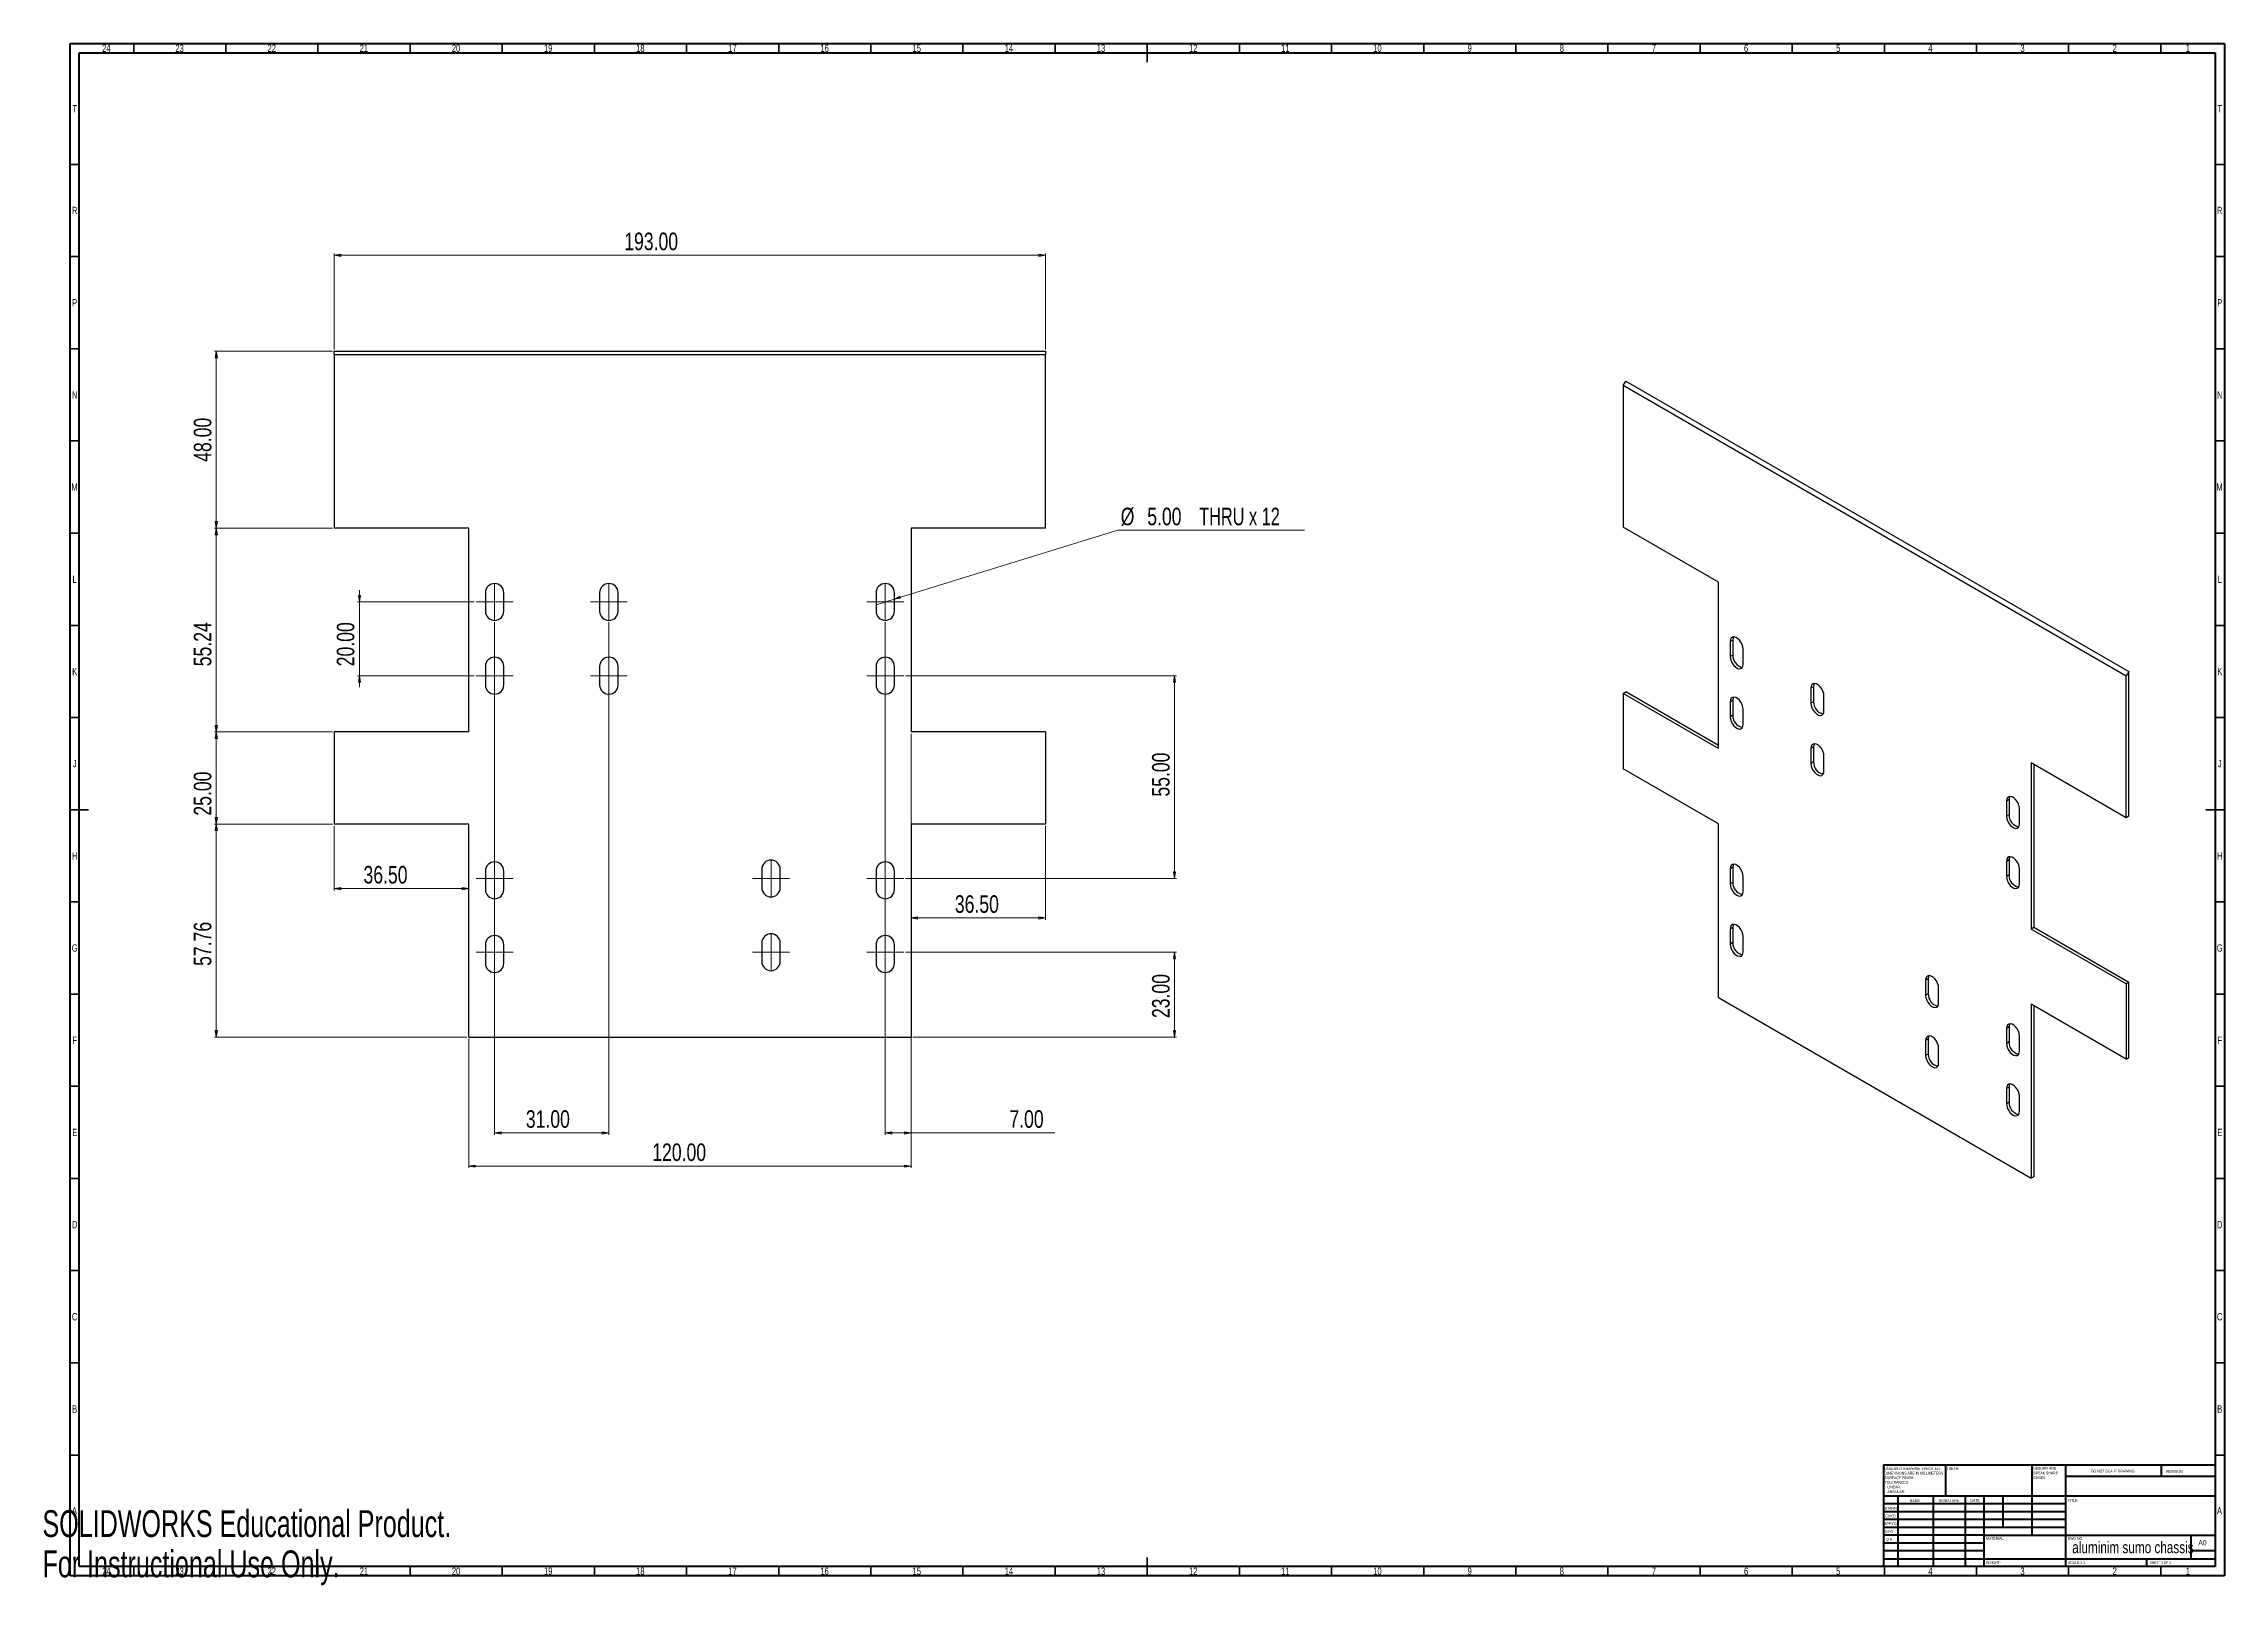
# Model space of a CAD drawing. Header units: millimetres. Extents: x 1 to 1184, y 0 to 836.
import ezdxf

# ---------------------------------------------------------------- set-up
doc = ezdxf.new("R2010")
doc.units = ezdxf.units.MM
doc.styles.add('SLDTEXTSTYLE0', font='TXT', dxfattribs={"width": 0.75})
doc.styles.add('SLDTEXTSTYLE1', font='TXT', dxfattribs={"width": 0.686449})
doc.styles.add('SLDTEXTSTYLE2', font='TXT', dxfattribs={"width": 0.6875})
doc.styles.add('SLDTEXTSTYLE3', font='TXT', dxfattribs={"width": 0.694444})
doc.styles.add('SLDTEXTSTYLE4', font='TXT', dxfattribs={"width": 0.7})
doc.dimstyles.new('SLDDIMSTYLE0', dxfattribs={"dimtxt": 9.525, "dimasz": 3.556, "dimexe": 0, "dimexo": 0.0625, "dimgap": 2.38125, "dimtad": 1, "dimlfac": 0.5, "dimrnd": 1e-09, "dimzin": 4, "dimdsep": 46, "dimtxsty": 'SLDTEXTSTYLE0', "dimblk1": 'CLOSED', "dimblk2": 'CLOSED', "dimsah": 1, "dimcen": 0.09, "dimadec": 0, "dimazin": 1, "dimtfac": 1, "dimtmove": 0, "dimatfit": 0, "dimldrblk": 'CLOSED', "dimfxl": 1, "dimfrac": 2, "dimtolj": 1, "dimtzin": 12, "dimarcsym": 0})
doc.dimstyles.new('SLDDIMSTYLE1', dxfattribs={"dimtxt": 9.525, "dimasz": 3.556, "dimexe": 0, "dimexo": 0.0625, "dimgap": 2.38125, "dimtad": 1, "dimlfac": 0.5, "dimrnd": 1e-09, "dimzin": 4, "dimdsep": 46, "dimtxsty": 'SLDTEXTSTYLE0', "dimblk1": 'CLOSED', "dimblk2": 'CLOSED', "dimsah": 1, "dimcen": 0.09, "dimadec": 0, "dimazin": 1, "dimtfac": 1, "dimtofl": 0, "dimtmove": 0, "dimatfit": 3, "dimldrblk": 'CLOSED', "dimfxl": 1, "dimfrac": 2, "dimtolj": 1, "dimtzin": 12, "dimarcsym": 0})
doc.dimstyles.new('SLDDIMSTYLE2', dxfattribs={"dimtxt": 9.525, "dimasz": 3.556, "dimexe": 0, "dimexo": 0.0625, "dimgap": 2.38125, "dimtad": 0, "dimtih": 1, "dimtoh": 1, "dimlfac": 0.5, "dimrnd": 1e-09, "dimzin": 4, "dimdsep": 46, "dimtxsty": 'SLDTEXTSTYLE0', "dimblk1": 'NONE', "dimblk2": 'CLOSED', "dimsah": 1, "dimcen": 0, "dimadec": 0, "dimazin": 1, "dimtfac": 1, "dimtmove": 0, "dimatfit": 3, "dimldrblk": 'NONE', "dimfxl": 1, "dimfrac": 2, "dimtolj": 1, "dimtzin": 12, "dimarcsym": 0})
doc.dimstyles.new('SLDDIMSTYLE3', dxfattribs={"dimtxt": 9.525, "dimasz": 3.556, "dimexe": 0, "dimexo": 0.0625, "dimgap": 2.38125, "dimtad": 1, "dimlfac": 0.5, "dimrnd": 1e-09, "dimzin": 12, "dimdsep": 46, "dimtxsty": 'SLDTEXTSTYLE0', "dimblk1": 'CLOSED', "dimblk2": 'CLOSED', "dimsah": 1, "dimcen": 0.09, "dimadec": 0, "dimazin": 3, "dimtfac": 1, "dimtofl": 0, "dimtmove": 0, "dimatfit": 3, "dimldrblk": 'CLOSED', "dimfxl": 1, "dimfrac": 2, "dimtolj": 1, "dimtzin": 12, "dimarcsym": 0})

msp = doc.modelspace()

# ---------------------------------------------------------------- texts
at = {"color": 7, "linetype": 'Continuous', "lineweight": 0}
for s, insert, char_height, attachment_point, style in [('24', (34.67, 835.494), 3.9687, 2, 'SLDTEXTSTYLE0'), ('23', (74.42, 835.494), 3.9687, 2, 'SLDTEXTSTYLE0'), ('22', (124.42, 835.494), 3.9687, 2, 'SLDTEXTSTYLE0'), ('21', (174.42, 835.494), 3.9687, 2, 'SLDTEXTSTYLE0'), ('20', (224.42, 835.494), 3.9687, 2, 'SLDTEXTSTYLE0'), ('19', (274.42, 835.494), 3.9687, 2, 'SLDTEXTSTYLE0'), ('18', (324.42, 835.494), 3.9687, 2, 'SLDTEXTSTYLE0'), ('17', (374.42, 835.494), 3.9687, 2, 'SLDTEXTSTYLE0'), ('16', (424.42, 835.494), 3.9687, 2, 'SLDTEXTSTYLE0'), ('15', (474.42, 835.494), 3.9687, 2, 'SLDTEXTSTYLE0'), ('14', (524.42, 835.494), 3.9687, 2, 'SLDTEXTSTYLE0'), ('13', (574.42, 835.494), 3.9687, 2, 'SLDTEXTSTYLE0'), ('12', (624.42, 835.494), 3.9687, 2, 'SLDTEXTSTYLE0'), ('11', (674.42, 835.494), 3.9687, 2, 'SLDTEXTSTYLE0'), ('10', (724.42, 835.494), 3.9687, 2, 'SLDTEXTSTYLE0'), ('9', (774.46, 835.494), 3.969, 2, 'SLDTEXTSTYLE0'), ('8', (824.46, 835.494), 3.969, 2, 'SLDTEXTSTYLE0'), ('7', (874.46, 835.494), 3.969, 2, 'SLDTEXTSTYLE0'), ('6', (924.46, 835.494), 3.969, 2, 'SLDTEXTSTYLE0'), ('5', (974.46, 835.494), 3.969, 2, 'SLDTEXTSTYLE0'), ('4', (1024.46, 835.494), 3.969, 2, 'SLDTEXTSTYLE0'), ('3', (1074.46, 835.494), 3.969, 2, 'SLDTEXTSTYLE0'), ('2', (1124.46, 835.494), 3.969, 2, 'SLDTEXTSTYLE0'), ('1', (1164.21, 835.494), 3.969, 2, 'SLDTEXTSTYLE0'), ('T', (17.488, 802.689), 3.969, 2, 'SLDTEXTSTYLE0'), ('T', (1181.488, 802.689), 3.969, 2, 'SLDTEXTSTYLE0'), ('R', (17.444, 747.494), 3.969, 2, 'SLDTEXTSTYLE0'), ('R', (1181.444, 747.494), 3.969, 2, 'SLDTEXTSTYLE0'), ('P', (17.485, 697.439), 3.969, 2, 'SLDTEXTSTYLE0'), ('P', (1181.485, 697.439), 3.969, 2, 'SLDTEXTSTYLE0'), ('N', (17.464, 647.494), 3.969, 2, 'SLDTEXTSTYLE0'), ('N', (1181.464, 647.494), 3.969, 2, 'SLDTEXTSTYLE0'), ('M', (17.362, 597.439), 3.969, 2, 'SLDTEXTSTYLE0'), ('M', (1181.362, 597.439), 3.969, 2, 'SLDTEXTSTYLE0'), ('L', (17.455, 547.494), 3.969, 2, 'SLDTEXTSTYLE0'), ('L', (1181.455, 547.494), 3.969, 2, 'SLDTEXTSTYLE0'), ('K', (17.489, 497.439), 3.969, 2, 'SLDTEXTSTYLE0'), ('K', (1181.489, 497.439), 3.969, 2, 'SLDTEXTSTYLE0'), ('J', (17.465, 447.494), 3.969, 2, 'SLDTEXTSTYLE0'), ('J', (1181.465, 447.494), 3.969, 2, 'SLDTEXTSTYLE0'), ('H', (17.49, 397.439), 3.969, 2, 'SLDTEXTSTYLE0'), ('H', (1181.49, 397.439), 3.969, 2, 'SLDTEXTSTYLE0'), ('G', (17.487, 347.494), 3.969, 2, 'SLDTEXTSTYLE0'), ('G', (1181.487, 347.494), 3.969, 2, 'SLDTEXTSTYLE0'), ('F', (17.458, 297.439), 3.969, 2, 'SLDTEXTSTYLE0'), ('F', (1181.458, 297.439), 3.969, 2, 'SLDTEXTSTYLE0'), ('E', (17.508, 247.494), 3.969, 2, 'SLDTEXTSTYLE0'), ('E', (1181.508, 247.494), 3.969, 2, 'SLDTEXTSTYLE0'), ('D', (17.453, 197.439), 3.969, 2, 'SLDTEXTSTYLE0'), ('D', (1181.453, 197.439), 3.969, 2, 'SLDTEXTSTYLE0'), ('C', (17.459, 147.494), 3.969, 2, 'SLDTEXTSTYLE0'), ('C', (1181.459, 147.494), 3.969, 2, 'SLDTEXTSTYLE0'), ('B', (17.471, 97.439), 3.969, 2, 'SLDTEXTSTYLE0'), ('B', (1181.471, 97.439), 3.969, 2, 'SLDTEXTSTYLE0'), ('UNLESS OTHERWISE SPECIFIED:^JDIMENSIONS ARE IN MILLIMETERS^JSURFACE FINISH:^JTOLERANCES:^J   LINEAR:^J   ANGULAR:', (999.594, 63.921), 1.5, 1, 'SLDTEXTSTYLE0'), ('FINISH:', (1033.371, 63.919), 1.5, 1, 'SLDTEXTSTYLE0'), ('DEBURR AND ^JBREAK SHARP ^JEDGES', (1080.309, 64.003), 1.5, 1, 'SLDTEXTSTYLE0'), ('DO NOT SCALE DRAWING', (1111.615, 62.533), 1.5, 1, 'SLDTEXTSTYLE0'), ('REVISION', (1152.328, 62.335), 1.5, 1, 'SLDTEXTSTYLE0'), ('A', (17.34, 42.244), 3.969, 2, 'SLDTEXTSTYLE0'), ('DRAWN', (999.643, 42.385), 1.5, 1, 'SLDTEXTSTYLE1'), ("CHK'D", (999.939, 38.162), 1.5, 1, 'SLDTEXTSTYLE0'), ('NAME', (1013.322, 46.501), 1.5, 1, 'SLDTEXTSTYLE0'), ('SIGNATURE', (1029.034, 46.562), 1.5, 1, 'SLDTEXTSTYLE0'), ('DATE', (1046.215, 46.576), 1.5, 1, 'SLDTEXTSTYLE0'), ('TITLE:', (1099.09, 46.576), 1.5, 1, 'SLDTEXTSTYLE0'), ('A', (1181.34, 42.244), 3.969, 2, 'SLDTEXTSTYLE0'), ("APPV'D", (999.402, 34.066), 1.5, 1, 'SLDTEXTSTYLE0'), ('MFG', (1000.124, 29.716), 1.5, 1, 'SLDTEXTSTYLE0'), ('Q.A', (1000.509, 25.505), 1.5, 1, 'SLDTEXTSTYLE0'), ('MATERIAL:', (1054.646, 25.986), 1.5, 1, 'SLDTEXTSTYLE0'), ('DWG NO.', (1098.953, 25.986), 1.5, 1, 'SLDTEXTSTYLE0'), ('aluminim sumo chassis', (1134.376, 23.607), 6.35, 2, 'SLDTEXTSTYLE0'), ('A0', (1169.871, 24.406), 2.9104, 1, 'SLDTEXTSTYLE0'), ('WEIGHT:', (1054.618, 12.949), 1.4986, 1, 'SLDTEXTSTYLE0'), ('SCALE:2:1', (1099.074, 12.9), 1.5, 1, 'SLDTEXTSTYLE0'), ('SHEET 1 OF 1', (1143.478, 12.9), 1.5, 1, 'SLDTEXTSTYLE2'), ('24', (34.67, 9.494), 3.9687, 2, 'SLDTEXTSTYLE0'), ('23', (74.42, 9.494), 3.9687, 2, 'SLDTEXTSTYLE0'), ('22', (124.42, 9.494), 3.9687, 2, 'SLDTEXTSTYLE0'), ('21', (174.42, 9.494), 3.9687, 2, 'SLDTEXTSTYLE0'), ('20', (224.42, 9.494), 3.9687, 2, 'SLDTEXTSTYLE0'), ('19', (274.42, 9.494), 3.9687, 2, 'SLDTEXTSTYLE0'), ('18', (324.42, 9.494), 3.9687, 2, 'SLDTEXTSTYLE0'), ('17', (374.42, 9.494), 3.9687, 2, 'SLDTEXTSTYLE0'), ('16', (424.42, 9.494), 3.9687, 2, 'SLDTEXTSTYLE0'), ('15', (474.42, 9.494), 3.9687, 2, 'SLDTEXTSTYLE0'), ('14', (524.42, 9.494), 3.9687, 2, 'SLDTEXTSTYLE0'), ('13', (574.42, 9.494), 3.9687, 2, 'SLDTEXTSTYLE0'), ('12', (624.42, 9.494), 3.9687, 2, 'SLDTEXTSTYLE0'), ('11', (674.42, 9.494), 3.9687, 2, 'SLDTEXTSTYLE0'), ('10', (724.42, 9.494), 3.9687, 2, 'SLDTEXTSTYLE0'), ('9', (774.46, 9.494), 3.969, 2, 'SLDTEXTSTYLE0'), ('8', (824.46, 9.494), 3.969, 2, 'SLDTEXTSTYLE0'), ('7', (874.46, 9.494), 3.969, 2, 'SLDTEXTSTYLE0'), ('6', (924.46, 9.494), 3.969, 2, 'SLDTEXTSTYLE0'), ('5', (974.46, 9.494), 3.969, 2, 'SLDTEXTSTYLE0'), ('4', (1024.46, 9.494), 3.969, 2, 'SLDTEXTSTYLE0'), ('3', (1074.46, 9.494), 3.969, 2, 'SLDTEXTSTYLE0'), ('2', (1124.46, 9.494), 3.969, 2, 'SLDTEXTSTYLE0'), ('1', (1164.21, 9.494), 3.969, 2, 'SLDTEXTSTYLE0')]:
    msp.add_mtext(s, dxfattribs=dict(at, insert=insert, char_height=char_height, attachment_point=attachment_point, style=style))
at = {"color": 7, "linetype": 'Continuous', "char_height": 14.5493, "attachment_point": 1, "style": 'SLDTEXTSTYLE4'}
for s, insert in [('SOLIDWORKS Educational Product.', (0, 40.579)), ('For Instructional Use Only.', (0, 18.755))]:
    msp.add_mtext(s, dxfattribs=dict(at, insert=insert))

# ---------------------------------------------------------------- blocks, each defined once
blk = doc.blocks.new('_Closed')
at = {"color": 0, "linetype": 'ByBlock', "lineweight": -2}
for p, q in [((-1, 0.166667), (0, 0)), ((-1, 0.166667), (-1, -0.166667)), ((0, 0), (-1, -0.166667)), ((0, 0), (-1, 0))]:
    blk.add_line(p, q, dxfattribs=at)
blk = doc.blocks.new('_D')
at = {"color": 7, "linetype": 'Continuous', "lineweight": 0, "transparency": 16777216}
for p, q in [((234.3, 533.2), (171, 533.2)), ((172, 533.2), (172, 539.6)), ((172, 533.2), (172, 493.2)), ((234.3, 493.2), (171, 493.2)), ((172, 493.2), (172, 486.9))]:
    blk.add_line(p, q, dxfattribs=at)
at = {"color": 7, "linetype": 'Continuous', "lineweight": 18, "transparency": 16777216, "xscale": 3.556, "yscale": 3.556}
for p, rotation in [((172, 533.2, -1), 270.0000000000004), ((172, 493.2, -1), 90.0000000000004)]:
    blk.add_blockref('_Closed', p, dxfattribs=dict(at, rotation=rotation))
at = {"color": 7, "linetype": 'Continuous', "lineweight": 18, "transparency": 16777216, "insert": (159.7, 498.3), "char_height": 9.52, "attachment_point": 1, "rotation": 90, "style": 'SLDTEXTSTYLE0'}
blk.add_mtext('20.00', dxfattribs=at)
blk = doc.blocks.new('_D_1')
at = {"color": 7, "linetype": 'Continuous', "lineweight": 0, "transparency": 16777216}
for p, q in [((245.3, 522.2), (245.3, 244.2)), ((307.3, 522.2), (307.3, 244.2)), ((245.3, 245.2), (307.3, 245.2))]:
    blk.add_line(p, q, dxfattribs=at)
at = {"color": 7, "linetype": 'Continuous', "lineweight": 18, "transparency": 16777216, "xscale": 3.556, "yscale": 3.556, "rotation": 180.0000000000004}
blk.add_blockref('_Closed', (245.3, 245.2, -1), dxfattribs=at)
at = {"color": 7, "linetype": 'Continuous', "lineweight": 18, "transparency": 16777216, "xscale": 3.556, "yscale": 3.556}
blk.add_blockref('_Closed', (307.3, 245.2, -1), dxfattribs=at)
at = {"color": 7, "linetype": 'Continuous', "lineweight": 18, "transparency": 16777216, "insert": (262.3, 257.5), "char_height": 9.52, "attachment_point": 1, "style": 'SLDTEXTSTYLE0'}
blk.add_mtext('31.00', dxfattribs=at)
blk = doc.blocks.new('_D_2')
at = {"color": 7, "linetype": 'Continuous', "lineweight": 0, "transparency": 16777216}
for p, q in [((457.3, 522.2), (457.3, 244.2)), ((471.3, 461.7), (471.3, 244.2)), ((457.3, 245.2), (471.3, 245.2)), ((471.3, 245.2), (549.4, 245.2))]:
    blk.add_line(p, q, dxfattribs=at)
at = {"color": 7, "linetype": 'Continuous', "lineweight": 18, "transparency": 16777216, "xscale": 3.556, "yscale": 3.556, "rotation": 180.0000000000004}
blk.add_blockref('_Closed', (457.3, 245.2, -1), dxfattribs=at)
at = {"color": 7, "linetype": 'Continuous', "lineweight": 18, "transparency": 16777216, "xscale": 3.556, "yscale": 3.556}
blk.add_blockref('_Closed', (471.3, 245.2, -1), dxfattribs=at)
at = {"color": 7, "linetype": 'Continuous', "lineweight": 18, "transparency": 16777216, "insert": (524.7, 257.5), "char_height": 9.52, "attachment_point": 1, "style": 'SLDTEXTSTYLE0'}
blk.add_mtext('7.00', dxfattribs=at)
blk = doc.blocks.new('_D_3')
at = {"color": 7, "linetype": 'Continuous', "lineweight": 0, "transparency": 16777216}
for p, q in [((462.1, 534.7), (583.5, 572.1)), ((583.5, 572.1), (684.9, 572.1)), ((452.6, 531.7), (462.1, 534.7))]:
    blk.add_line(p, q, dxfattribs=at)
at = {"color": 7, "linetype": 'Continuous', "lineweight": 18, "transparency": 16777216, "xscale": 3.556, "yscale": 3.556, "rotation": 197.1108239568244}
blk.add_blockref('_Closed', (462.1, 534.7, -1), dxfattribs=at)
at = {"color": 7, "linetype": 'Continuous', "lineweight": 18, "transparency": 16777216, "char_height": 9.52, "attachment_point": 1}
for s, insert, style in [('%%c', (585.1, 584.3), 'SLDTEXTSTYLE0'), ('5.00', (599.5, 584.3), 'SLDTEXTSTYLE0'), ('THRU x 12', (627.7, 584.3), 'SLDTEXTSTYLE3')]:
    blk.add_mtext(s, dxfattribs=dict(at, insert=insert, style=style))
blk = doc.blocks.new('_None')
blk = doc.blocks.new('_D_4')
at = {"color": 7, "linetype": 'Continuous', "lineweight": 0, "transparency": 16777216}
for p, q in [((157.3, 669.2), (93.3, 669.2)), ((94.3, 669.2), (94.3, 573.2)), ((157.3, 573.2), (93.3, 573.2))]:
    blk.add_line(p, q, dxfattribs=at)
at = {"color": 7, "linetype": 'Continuous', "lineweight": 18, "transparency": 16777216, "xscale": 3.556, "yscale": 3.556}
for p, rotation in [((94.3, 669.2, -1), 90.0000000000004), ((94.3, 573.2, -1), 270.0000000000004)]:
    blk.add_blockref('_Closed', p, dxfattribs=dict(at, rotation=rotation))
at = {"color": 7, "linetype": 'Continuous', "lineweight": 18, "transparency": 16777216, "insert": (82.1, 609.2), "char_height": 9.52, "attachment_point": 1, "rotation": 90, "style": 'SLDTEXTSTYLE0'}
blk.add_mtext('48.00', dxfattribs=at)
blk = doc.blocks.new('_D_5')
at = {"color": 7, "linetype": 'Continuous', "lineweight": 0, "transparency": 16777216}
for p, q in [((157.3, 573.2), (93.3, 573.2)), ((94.3, 462.7), (94.3, 573.2)), ((157.3, 462.7), (93.3, 462.7))]:
    blk.add_line(p, q, dxfattribs=at)
at = {"color": 7, "linetype": 'Continuous', "lineweight": 18, "transparency": 16777216, "xscale": 3.556, "yscale": 3.556}
for p, rotation in [((94.3, 573.2, -1), 90.00000000000041), ((94.3, 462.7, -1), 270.0000000000004)]:
    blk.add_blockref('_Closed', p, dxfattribs=dict(at, rotation=rotation))
at = {"color": 7, "linetype": 'Continuous', "lineweight": 18, "transparency": 16777216, "insert": (82.1, 498.3), "char_height": 9.52, "attachment_point": 1, "rotation": 90, "style": 'SLDTEXTSTYLE0'}
blk.add_mtext('55.24', dxfattribs=at)
blk = doc.blocks.new('_D_6')
at = {"color": 7, "linetype": 'Continuous', "lineweight": 0, "transparency": 16777216}
for p, q in [((157.3, 462.7), (93.3, 462.7)), ((94.3, 462.7), (94.3, 412.7)), ((157.3, 412.7), (93.3, 412.7))]:
    blk.add_line(p, q, dxfattribs=at)
at = {"color": 7, "linetype": 'Continuous', "lineweight": 18, "transparency": 16777216, "xscale": 3.556, "yscale": 3.556}
for p, rotation in [((94.3, 462.7, -1), 90.0000000000004), ((94.3, 412.7, -1), 270.0000000000004)]:
    blk.add_blockref('_Closed', p, dxfattribs=dict(at, rotation=rotation))
at = {"color": 7, "linetype": 'Continuous', "lineweight": 18, "transparency": 16777216, "insert": (82.1, 417.3), "char_height": 9.52, "attachment_point": 1, "rotation": 90, "style": 'SLDTEXTSTYLE0'}
blk.add_mtext('25.00', dxfattribs=at)
blk = doc.blocks.new('_D_7')
at = {"color": 7, "linetype": 'Continuous', "lineweight": 0, "transparency": 16777216}
for p, q in [((157.3, 412.7), (93.3, 412.7)), ((94.3, 297.2), (94.3, 412.7)), ((230.3, 297.2), (93.3, 297.2))]:
    blk.add_line(p, q, dxfattribs=at)
at = {"color": 7, "linetype": 'Continuous', "lineweight": 18, "transparency": 16777216, "xscale": 3.556, "yscale": 3.556}
for p, rotation in [((94.3, 412.7, -1), 90.0000000000004), ((94.3, 297.2, -1), 270.0000000000004)]:
    blk.add_blockref('_Closed', p, dxfattribs=dict(at, rotation=rotation))
at = {"color": 7, "linetype": 'Continuous', "lineweight": 18, "transparency": 16777216, "insert": (82.1, 335.8), "char_height": 9.52, "attachment_point": 1, "rotation": 90, "style": 'SLDTEXTSTYLE0'}
blk.add_mtext('57.76', dxfattribs=at)
blk = doc.blocks.new('_D_8')
at = {"color": 7, "linetype": 'Continuous', "lineweight": 0, "transparency": 16777216}
for p, q in [((158.3, 670.2), (158.3, 722.2)), ((544.3, 670.2), (544.3, 722.2)), ((158.3, 721.2), (544.3, 721.2))]:
    blk.add_line(p, q, dxfattribs=at)
at = {"color": 7, "linetype": 'Continuous', "lineweight": 18, "transparency": 16777216, "xscale": 3.556, "yscale": 3.556, "rotation": 180.0000000000004}
blk.add_blockref('_Closed', (158.3, 721.2, -1), dxfattribs=at)
at = {"color": 7, "linetype": 'Continuous', "lineweight": 18, "transparency": 16777216, "xscale": 3.556, "yscale": 3.556}
blk.add_blockref('_Closed', (544.3, 721.2, -1), dxfattribs=at)
at = {"color": 7, "linetype": 'Continuous', "lineweight": 18, "transparency": 16777216, "insert": (315.7, 733.5), "char_height": 9.52, "attachment_point": 1, "style": 'SLDTEXTSTYLE0'}
blk.add_mtext('193.00', dxfattribs=at)
blk = doc.blocks.new('_D_9')
at = {"color": 7, "linetype": 'Continuous', "lineweight": 0, "transparency": 16777216}
for p, q in [((544.3, 411.7), (544.3, 360.8)), ((544.3, 361.8), (471.3, 361.8))]:
    blk.add_line(p, q, dxfattribs=at)
at = {"color": 7, "linetype": 'Continuous', "lineweight": 18, "transparency": 16777216, "xscale": 3.556, "yscale": 3.556, "rotation": 180.0000000000004}
blk.add_blockref('_Closed', (471.3, 361.8, -1), dxfattribs=at)
at = {"color": 7, "linetype": 'Continuous', "lineweight": 18, "transparency": 16777216, "xscale": 3.556, "yscale": 3.556}
blk.add_blockref('_Closed', (544.3, 361.8, -1), dxfattribs=at)
at = {"color": 7, "linetype": 'Continuous', "lineweight": 18, "transparency": 16777216, "insert": (495.1, 374.1), "char_height": 9.52, "attachment_point": 1, "style": 'SLDTEXTSTYLE0'}
blk.add_mtext('36.50', dxfattribs=at)
blk = doc.blocks.new('_D_10')
at = {"color": 7, "linetype": 'Continuous', "lineweight": 0, "transparency": 16777216}
for p, q in [((158.3, 411.7), (158.3, 376.7)), ((231.3, 377.7), (158.3, 377.7))]:
    blk.add_line(p, q, dxfattribs=at)
at = {"color": 7, "linetype": 'Continuous', "lineweight": 18, "transparency": 16777216, "xscale": 3.556, "yscale": 3.556, "rotation": 180.0000000000004}
blk.add_blockref('_Closed', (158.3, 377.7, -1), dxfattribs=at)
at = {"color": 7, "linetype": 'Continuous', "lineweight": 18, "transparency": 16777216, "xscale": 3.556, "yscale": 3.556}
blk.add_blockref('_Closed', (231.3, 377.7, -1), dxfattribs=at)
at = {"color": 7, "linetype": 'Continuous', "lineweight": 18, "transparency": 16777216, "insert": (174.2, 390), "char_height": 9.52, "attachment_point": 1, "style": 'SLDTEXTSTYLE0'}
blk.add_mtext('36.50', dxfattribs=at)
blk = doc.blocks.new('_D_11')
at = {"color": 7, "linetype": 'Continuous', "lineweight": 0, "transparency": 16777216}
for p, q in [((468.3, 343.2), (615.3, 343.2)), ((614.3, 343.2), (614.3, 297.2)), ((472.3, 297.2), (615.3, 297.2))]:
    blk.add_line(p, q, dxfattribs=at)
at = {"color": 7, "linetype": 'Continuous', "lineweight": 18, "transparency": 16777216, "xscale": 3.556, "yscale": 3.556}
for p, rotation in [((614.3, 343.2, -1), 90.0000000000004), ((614.3, 297.2, -1), 270.0000000000004)]:
    blk.add_blockref('_Closed', p, dxfattribs=dict(at, rotation=rotation))
at = {"color": 7, "linetype": 'Continuous', "lineweight": 18, "transparency": 16777216, "insert": (602.1, 307.5), "char_height": 9.52, "attachment_point": 1, "rotation": 90, "style": 'SLDTEXTSTYLE0'}
blk.add_mtext('23.00', dxfattribs=at)
blk = doc.blocks.new('_D_12')
at = {"color": 7, "linetype": 'Continuous', "lineweight": 0, "transparency": 16777216}
for p, q in [((468.3, 493.2), (615.3, 493.2)), ((614.3, 383.2), (614.3, 493.2)), ((468.3, 383.2), (615.3, 383.2))]:
    blk.add_line(p, q, dxfattribs=at)
at = {"color": 7, "linetype": 'Continuous', "lineweight": 18, "transparency": 16777216, "xscale": 3.556, "yscale": 3.556}
for p, rotation in [((614.3, 493.2, -1), 90.0000000000004), ((614.3, 383.2, -1), 270.0000000000004)]:
    blk.add_blockref('_Closed', p, dxfattribs=dict(at, rotation=rotation))
at = {"color": 7, "linetype": 'Continuous', "lineweight": 18, "transparency": 16777216, "insert": (602.1, 427.6), "char_height": 9.52, "attachment_point": 1, "rotation": 90, "style": 'SLDTEXTSTYLE0'}
blk.add_mtext('55.00', dxfattribs=at)
blk = doc.blocks.new('_D_13')
at = {"color": 7, "linetype": 'Continuous', "lineweight": 0, "transparency": 16777216}
for p, q in [((231.3, 296.2), (231.3, 226.2)), ((471.3, 296.2), (471.3, 226.2)), ((231.3, 227.2), (471.3, 227.2))]:
    blk.add_line(p, q, dxfattribs=at)
at = {"color": 7, "linetype": 'Continuous', "lineweight": 18, "transparency": 16777216, "xscale": 3.556, "yscale": 3.556, "rotation": 180.0000000000004}
blk.add_blockref('_Closed', (231.3, 227.2, -1), dxfattribs=at)
at = {"color": 7, "linetype": 'Continuous', "lineweight": 18, "transparency": 16777216, "xscale": 3.556, "yscale": 3.556}
blk.add_blockref('_Closed', (471.3, 227.2, -1), dxfattribs=at)
at = {"color": 7, "linetype": 'Continuous', "lineweight": 18, "transparency": 16777216, "insert": (330.9, 239.5), "char_height": 9.52, "attachment_point": 1, "style": 'SLDTEXTSTYLE0'}
blk.add_mtext('120.00', dxfattribs=at)
blk = doc.blocks.new('SW_CENTERMARKSYMBOL_0')
at = {"color": 0, "linetype": 'Continuous', "lineweight": 18}
for p, q in [((-5, 0), (-10, 0)), ((0, 0), (-5, 0)), ((0, 5), (0, 10)), ((0, 0), (0, 5)), ((0, 0), (0, -5)), ((0, 0), (5, 0)), ((5, 0), (10, 0)), ((0, -5), (0, -10))]:
    blk.add_line(p, q, dxfattribs=at)
blk = doc.blocks.new('SW_CENTERMARKSYMBOL_1')
at = {"color": 0, "linetype": 'Continuous', "lineweight": 18}
for p, q in [((-5, 0), (-10, 0)), ((0, 0), (-5, 0)), ((0, 5), (0, 10)), ((0, 0), (0, 5)), ((0, 0), (0, -5)), ((0, 0), (5, 0)), ((5, 0), (10, 0)), ((0, -5), (0, -10))]:
    blk.add_line(p, q, dxfattribs=at)
blk = doc.blocks.new('SW_CENTERMARKSYMBOL_2')
at = {"color": 0, "linetype": 'Continuous', "lineweight": 18}
for p, q in [((-5, 0), (-10, 0)), ((0, 0), (-5, 0)), ((0, 5), (0, 10)), ((0, 0), (0, 5)), ((0, 0), (0, -5)), ((0, 0), (5, 0)), ((5, 0), (10, 0)), ((0, -5), (0, -10))]:
    blk.add_line(p, q, dxfattribs=at)
blk = doc.blocks.new('SW_CENTERMARKSYMBOL_3')
at = {"color": 0, "linetype": 'Continuous', "lineweight": 18}
for p, q in [((-5, 0), (-10, 0)), ((0, 0), (-5, 0)), ((0, 5), (0, 10)), ((0, 0), (0, 5)), ((0, 0), (0, -5)), ((0, 0), (5, 0)), ((5, 0), (10, 0)), ((0, -5), (0, -10))]:
    blk.add_line(p, q, dxfattribs=at)
blk = doc.blocks.new('SW_CENTERMARKSYMBOL_4')
at = {"color": 0, "linetype": 'Continuous', "lineweight": 18}
for p, q in [((-5, 0), (-10, 0)), ((0, 0), (-5, 0)), ((0, 5), (0, 10)), ((0, 0), (0, 5)), ((0, 0), (0, -5)), ((0, 0), (5, 0)), ((5, 0), (10, 0)), ((0, -5), (0, -10))]:
    blk.add_line(p, q, dxfattribs=at)
blk = doc.blocks.new('SW_CENTERMARKSYMBOL_5')
at = {"color": 0, "linetype": 'Continuous', "lineweight": 18}
for p, q in [((-5, 0), (-10, 0)), ((0, 0), (-5, 0)), ((0, 5), (0, 10)), ((0, 0), (0, 5)), ((0, 0), (0, -5)), ((0, 0), (5, 0)), ((5, 0), (10, 0)), ((0, -5), (0, -10))]:
    blk.add_line(p, q, dxfattribs=at)
blk = doc.blocks.new('SW_CENTERMARKSYMBOL_6')
at = {"color": 0, "linetype": 'Continuous', "lineweight": 18}
for p, q in [((-5, 0), (-10, 0)), ((0, 0), (-5, 0)), ((0, 5), (0, 10)), ((0, 0), (0, 5)), ((0, 0), (0, -5)), ((0, 0), (5, 0)), ((5, 0), (10, 0)), ((0, -5), (0, -10))]:
    blk.add_line(p, q, dxfattribs=at)
blk = doc.blocks.new('SW_CENTERMARKSYMBOL_7')
at = {"color": 0, "linetype": 'Continuous', "lineweight": 18}
for p, q in [((-5, 0), (-10, 0)), ((0, 0), (-5, 0)), ((0, 5), (0, 10)), ((0, 0), (0, 5)), ((0, 0), (0, -5)), ((0, 0), (5, 0)), ((5, 0), (10, 0)), ((0, -5), (0, -10))]:
    blk.add_line(p, q, dxfattribs=at)
blk = doc.blocks.new('SW_CENTERMARKSYMBOL_8')
at = {"color": 0, "linetype": 'Continuous', "lineweight": 18}
for p, q in [((-5, 0), (-10, 0)), ((0, 0), (-5, 0)), ((0, 5), (0, 10)), ((0, 0), (0, 5)), ((0, 0), (0, -5)), ((0, 0), (5, 0)), ((5, 0), (10, 0)), ((0, -5), (0, -10))]:
    blk.add_line(p, q, dxfattribs=at)
blk = doc.blocks.new('SW_CENTERMARKSYMBOL_9')
at = {"color": 0, "linetype": 'Continuous', "lineweight": 18}
for p, q in [((-5, 0), (-10, 0)), ((0, 0), (-5, 0)), ((0, 5), (0, 10)), ((0, 0), (0, 5)), ((0, 0), (0, -5)), ((0, 0), (5, 0)), ((5, 0), (10, 0)), ((0, -5), (0, -10))]:
    blk.add_line(p, q, dxfattribs=at)
blk = doc.blocks.new('SW_CENTERMARKSYMBOL_10')
at = {"color": 0, "linetype": 'Continuous', "lineweight": 18}
for p, q in [((-5, 0), (-10, 0)), ((0, 0), (-5, 0)), ((0, 5), (0, 10)), ((0, 0), (0, 5)), ((0, 0), (0, -5)), ((0, 0), (5, 0)), ((5, 0), (10, 0)), ((0, -5), (0, -10))]:
    blk.add_line(p, q, dxfattribs=at)
blk = doc.blocks.new('SW_CENTERMARKSYMBOL_11')
at = {"color": 0, "linetype": 'Continuous', "lineweight": 18}
for p, q in [((-5, 0), (-10, 0)), ((0, 0), (-5, 0)), ((0, 5), (0, 10)), ((0, 0), (0, 5)), ((0, 0), (0, -5)), ((0, 0), (5, 0)), ((5, 0), (10, 0)), ((0, -5), (0, -10))]:
    blk.add_line(p, q, dxfattribs=at)

# ---------------------------------------------------------------- dimensions: what is measured, and where the dimension line sits
at = {"color": 7, "linetype": 'Continuous', "lineweight": 18}
for base, p1, p2, picture, middle in [((544.34, 721.2), (158.34, 669.2), (544.34, 669.2), '_D_8', (335.024, 721.2)), ((307.34, 245.2), (245.34, 523.2), (307.34, 523.2), '_D_1', (278.137, 245.2)), ((471.34, 245.2), (457.34, 523.2), (471.34, 462.719), '_D_2', (537.06, 245.2)), ((158.34, 377.737), (231.34, 412.719), (158.34, 412.719), '_D_10', (190.028, 377.737)), ((471.34, 361.809), (544.34, 412.719), (471.34, 412.719), '_D_9', (510.931, 361.809))]:
    dim = msp.add_linear_dim(base=base, p1=p1, p2=p2, dimstyle='SLDDIMSTYLE1', dxfattribs=at)
    dim.commit()
    dim.dimension.update_dxf_attribs({"geometry": picture, "text_midpoint": middle, "dimtype": 160})
for base, p1, p2, angle, dimstyle, picture, middle in [((94.34, 573.2), (158.34, 669.2), (158.34, 573.2), 90, 'SLDDIMSTYLE1', '_D_4', (94.34, 624.993)), ((94.34, 573.2), (158.34, 462.719), (158.34, 573.2), 90, 'SLDDIMSTYLE3', '_D_5', (94.34, 514.096)), ((172.004, 493.2), (235.34, 533.2), (235.34, 493.2), 90, 'SLDDIMSTYLE0', '_D', (172.004, 514.096)), ((614.34, 493.2), (467.34, 383.2), (467.34, 493.2), 90, 'SLDDIMSTYLE1', '_D_12', (614.34, 443.427)), ((94.34, 412.719), (158.34, 462.719), (158.34, 412.719), 90, 'SLDDIMSTYLE1', '_D_6', (94.34, 433.094)), ((94.34, 412.719), (231.34, 297.2), (158.34, 412.719), 90, 'SLDDIMSTYLE3', '_D_7', (94.34, 351.6)), ((614.34, 297.2), (467.34, 343.2), (471.34, 297.2), 90, 'SLDDIMSTYLE1', '_D_11', (614.34, 323.3)), ((471.34, 227.2), (231.34, 297.2), (471.34, 297.2), 0, 'SLDDIMSTYLE1', '_D_13', (350.293, 227.2))]:
    dim = msp.add_linear_dim(base=base, p1=p1, p2=p2, angle=angle, dimstyle=dimstyle, dxfattribs=at)
    dim.commit()
    dim.dimension.update_dxf_attribs({"geometry": picture, "text_midpoint": middle, "dimtype": 160})
dim = msp.add_diameter_dim_2p(p1=(452.562, 531.729), p2=(462.119, 534.672), text='<> THRU x 12', dimstyle='SLDDIMSTYLE2', dxfattribs=at)
dim.commit()
dim.dimension.update_dxf_attribs({"geometry": '_D_3', "text_midpoint": (635.039, 579.618), "dimtype": 163})

# ---------------------------------------------------------------- linework, layer by layer
at = {"color": 7, "linetype": 'Continuous', "lineweight": 70}
for p, q in [((15, 5), (15, 836)), ((15, 836), (1184, 836)), ((20, 10), (20, 831)), ((20, 831), (1179, 831)), ((1179, 831), (1179, 10)), ((1184, 836), (1184, 5)), ((1184, 5), (15, 5)), ((1179, 10), (20, 10))]:
    msp.add_line(p, q, dxfattribs=at)
at = {"color": 7, "linetype": 'Continuous', "lineweight": 35}
for p, q in [((49.5, 831), (49.5, 836)), ((99.5, 831), (99.5, 836)), ((149.5, 831), (149.5, 836)), ((199.5, 831), (199.5, 836)), ((249.5, 831), (249.5, 836)), ((299.5, 831), (299.5, 836)), ((349.5, 831), (349.5, 836)), ((399.5, 831), (399.5, 836)), ((449.5, 831), (449.5, 836)), ((499.5, 831), (499.5, 836)), ((549.5, 831), (549.5, 836)), ((599.5, 836), (599.5, 826)), ((599.5, 831), (599.5, 836)), ((649.5, 831), (649.5, 836)), ((699.5, 831), (699.5, 836)), ((749.5, 831), (749.5, 836)), ((799.5, 831), (799.5, 836)), ((849.5, 831), (849.5, 836)), ((899.5, 831), (899.5, 836)), ((949.5, 831), (949.5, 836)), ((999.5, 831), (999.5, 836)), ((1049.5, 831), (1049.5, 836)), ((1099.5, 831), (1099.5, 836)), ((1149.5, 831), (1149.5, 836)), ((20, 770.5), (15, 770.5)), ((1179, 770.5), (1184, 770.5)), ((20, 720.5), (15, 720.5)), ((1179, 720.5), (1184, 720.5)), ((20, 670.5), (15, 670.5)), ((1179, 670.5), (1184, 670.5)), ((20, 620.5), (15, 620.5)), ((1179, 620.5), (1184, 620.5)), ((20, 570.5), (15, 570.5)), ((1179, 570.5), (1184, 570.5)), ((20, 520.5), (15, 520.5)), ((1179, 520.5), (1184, 520.5)), ((20, 470.5), (15, 470.5)), ((1179, 470.5), (1184, 470.5)), ((15, 420.5), (25, 420.5)), ((20, 420.5), (15, 420.5)), ((1184, 420.5), (1174, 420.5)), ((1179, 420.5), (1184, 420.5)), ((20, 370.5), (15, 370.5)), ((1179, 370.5), (1184, 370.5)), ((20, 320.5), (15, 320.5)), ((1179, 320.5), (1184, 320.5)), ((20, 270.5), (15, 270.5)), ((1179, 270.5), (1184, 270.5)), ((20, 220.5), (15, 220.5)), ((1179, 220.5), (1184, 220.5)), ((20, 170.5), (15, 170.5)), ((1179, 170.5), (1184, 170.5)), ((20, 120.5), (15, 120.5)), ((1179, 120.5), (1184, 120.5)), ((20, 70.5), (15, 70.5)), ((1179, 70.5), (1184, 70.5)), ((599.5, 5), (599.5, 15)), ((49.5, 10), (49.5, 5)), ((99.5, 10), (99.5, 5)), ((149.5, 10), (149.5, 5)), ((199.5, 10), (199.5, 5)), ((249.5, 10), (249.5, 5)), ((299.5, 10), (299.5, 5)), ((349.5, 10), (349.5, 5)), ((399.5, 10), (399.5, 5)), ((449.5, 10), (449.5, 5)), ((499.5, 10), (499.5, 5)), ((549.5, 10), (549.5, 5)), ((599.5, 10), (599.5, 5)), ((649.5, 10), (649.5, 5)), ((699.5, 10), (699.5, 5)), ((749.5, 10), (749.5, 5)), ((799.5, 10), (799.5, 5)), ((849.5, 10), (849.5, 5)), ((899.5, 10), (899.5, 5)), ((949.5, 10), (949.5, 5)), ((999.5, 10), (999.5, 5)), ((1049.5, 10), (1049.5, 5)), ((1099.5, 10), (1099.5, 5)), ((1149.5, 10), (1149.5, 5))]:
    msp.add_line(p, q, dxfattribs=at)
at = {"color": 7, "linetype": 'Continuous', "lineweight": 25}
for p, q in [((158.34, 669.2), (544.34, 669.2)), ((158.34, 667.2), (158.34, 669.2)), ((158.34, 667.2), (158.34, 573.2)), ((544.34, 667.2), (158.34, 667.2)), ((544.34, 669.2), (544.34, 667.2)), ((544.34, 573.2), (544.34, 667.2)), ((857.836, 650.513), (859.251, 652.962)), ((859.251, 652.962), (1132.194, 495.396)), ((1130.78, 492.946), (857.836, 650.513)), ((857.836, 650.513), (857.836, 573.758)), ((231.34, 573.2), (158.34, 573.2)), ((231.34, 462.719), (231.34, 573.2)), ((544.34, 573.2), (471.34, 573.2)), ((471.34, 573.2), (471.34, 462.719)), ((909.455, 543.959), (857.836, 573.758)), ((240.34, 538.2), (240.34, 528.2)), ((250.34, 528.2), (250.34, 538.2)), ((302.34, 538.2), (302.34, 528.2)), ((312.34, 528.2), (312.34, 538.2)), ((452.34, 538.2), (452.34, 528.2)), ((462.34, 528.2), (462.34, 538.2)), ((909.455, 453.746), (909.455, 543.959)), ((917.233, 512.523), (915.819, 511.706)), ((915.819, 511.706), (915.819, 503.541)), ((917.233, 512.523), (917.233, 504.357)), ((240.34, 498.2), (240.34, 488.2)), ((250.34, 488.2), (250.34, 498.2)), ((302.34, 498.2), (302.34, 488.2)), ((312.34, 488.2), (312.34, 498.2)), ((452.34, 498.2), (452.34, 488.2)), ((462.34, 488.2), (462.34, 498.2)), ((917.233, 504.357), (915.819, 503.541)), ((922.89, 499.459), (922.89, 507.624)), ((961.074, 487.214), (959.66, 486.398)), ((959.66, 486.398), (959.66, 478.232)), ((961.074, 487.214), (961.074, 479.049)), ((1132.194, 495.396), (1130.78, 492.946)), ((1130.78, 416.191), (1130.78, 492.946)), ((1132.194, 417.008), (1132.194, 495.396)), ((857.836, 483.545), (859.251, 484.361)), ((857.836, 483.545), (857.836, 442.718)), ((909.455, 453.746), (857.836, 483.545)), ((909.455, 455.379), (859.251, 484.361)), ((917.233, 479.861), (915.819, 479.045)), ((915.819, 479.045), (915.819, 470.879)), ((917.233, 479.861), (917.233, 471.696)), ((922.89, 466.797), (922.89, 474.963)), ((961.074, 479.049), (959.66, 478.232)), ((966.731, 474.15), (966.731, 482.316)), ((158.34, 462.719), (158.34, 412.719)), ((231.34, 462.719), (158.34, 462.719)), ((544.34, 462.719), (471.34, 462.719)), ((544.34, 462.719), (544.34, 412.719)), ((917.233, 471.696), (915.819, 470.879)), ((961.074, 454.552), (959.66, 453.736)), ((959.66, 453.736), (959.66, 445.571)), ((961.074, 454.552), (961.074, 446.387)), ((909.455, 412.919), (857.836, 442.718)), ((961.074, 446.387), (959.66, 445.571)), ((966.731, 441.489), (966.731, 449.654)), ((1130.78, 416.191), (1079.161, 445.99)), ((1079.161, 445.99), (1079.161, 355.777)), ((1080.575, 445.174), (1080.575, 356.594)), ((1067.14, 425.983), (1065.726, 425.167)), ((1065.726, 425.167), (1065.726, 417.002)), ((1067.14, 417.818), (1065.726, 417.002)), ((1067.14, 425.983), (1067.14, 417.818)), ((1072.797, 412.92), (1072.797, 421.085)), ((1132.194, 417.008), (1130.78, 416.191)), ((231.34, 412.719), (158.34, 412.719)), ((231.34, 297.2), (231.34, 412.719)), ((471.34, 412.719), (471.34, 297.2)), ((544.34, 412.719), (471.34, 412.719)), ((909.455, 318.594), (909.455, 412.919)), ((1067.14, 393.322), (1065.726, 392.505)), ((1065.726, 392.505), (1065.726, 384.34)), ((1067.14, 393.322), (1067.14, 385.156)), ((240.34, 387.237), (240.34, 377.237)), ((250.34, 377.237), (250.34, 387.237)), ((390.34, 388.2), (390.34, 378.2)), ((400.34, 378.2), (400.34, 388.2)), ((452.34, 387.237), (452.34, 377.237)), ((462.34, 377.237), (462.34, 387.237)), ((917.233, 389.255), (915.819, 388.438)), ((915.819, 388.438), (915.819, 380.273)), ((917.233, 381.089), (915.819, 380.273)), ((917.233, 389.255), (917.233, 381.089)), ((922.89, 376.191), (922.89, 384.356)), ((1067.14, 385.156), (1065.726, 384.34)), ((1072.797, 380.258), (1072.797, 388.423)), ((917.233, 356.593), (915.819, 355.777)), ((915.819, 355.777), (915.819, 347.611)), ((917.233, 356.593), (917.233, 348.428)), ((1080.575, 356.594), (1079.161, 355.777)), ((1130.78, 325.978), (1079.161, 355.777)), ((1132.194, 326.795), (1080.575, 356.594)), ((240.34, 347.237), (240.34, 337.237)), ((250.34, 337.237), (250.34, 347.237)), ((390.34, 348.2), (390.34, 338.2)), ((400.34, 338.2), (400.34, 348.2)), ((452.34, 347.237), (452.34, 337.237)), ((462.34, 337.237), (462.34, 347.237)), ((917.233, 348.428), (915.819, 347.611)), ((922.89, 343.529), (922.89, 351.695)), ((1023.299, 328.811), (1021.885, 327.995)), ((1021.885, 327.995), (1021.885, 319.829)), ((1023.299, 320.646), (1021.885, 319.829)), ((1023.299, 328.811), (1023.299, 320.646)), ((1028.956, 315.747), (1028.956, 323.913)), ((1132.194, 326.795), (1130.78, 325.978)), ((1130.78, 325.978), (1130.78, 285.151)), ((1132.194, 285.968), (1132.194, 326.795)), ((909.455, 318.594), (1079.161, 220.625)), ((1079.161, 314.95), (1079.161, 220.625)), ((1130.78, 285.151), (1079.161, 314.95)), ((1080.575, 314.134), (1080.575, 221.441)), ((231.34, 297.2), (471.34, 297.2)), ((1023.299, 296.149), (1021.885, 295.333)), ((1023.299, 296.149), (1023.299, 287.984)), ((1067.14, 302.715), (1065.726, 301.899)), ((1065.726, 301.899), (1065.726, 293.734)), ((1067.14, 302.715), (1067.14, 294.55)), ((1072.797, 289.652), (1072.797, 297.817)), ((1021.885, 295.333), (1021.885, 287.168)), ((1023.299, 287.984), (1021.885, 287.168)), ((1028.956, 283.086), (1028.956, 291.251)), ((1067.14, 294.55), (1065.726, 293.734)), ((1130.78, 285.151), (1132.194, 285.968)), ((1067.14, 270.054), (1065.726, 269.237)), ((1065.726, 269.237), (1065.726, 261.072)), ((1067.14, 261.888), (1065.726, 261.072)), ((1067.14, 270.054), (1067.14, 261.888)), ((1072.797, 256.99), (1072.797, 265.155)), ((1080.575, 221.441), (1079.161, 220.625))]:
    msp.add_line(p, q, dxfattribs=at)
at = {"color": 7, "linetype": 'Continuous', "lineweight": 50}
for p, q in [((999, 65.25), (1179, 65.25)), ((999, 65.25), (999, 10)), ((1032.8, 48.25), (1032.8, 65.25)), ((1079.6, 65.25), (1079.6, 27)), ((1097.8, 65.25), (1097.8, 10)), ((1149.8, 58.875), (1149.8, 65.25)), ((1179, 48.25), (999, 48.25)), ((1006.8, 48.25), (1006.8, 10)), ((1025.991, 48.25), (1025.991, 10)), ((1043.399, 48.25), (1043.399, 10)), ((1053.6, 10), (1053.6, 48.25)), ((1064, 31.25), (1064, 48.25)), ((1179, 58.875), (1097.8, 58.875)), ((1097.8, 44), (999, 44)), ((1097.8, 39.75), (999, 39.75)), ((1097.8, 35.5), (999, 35.5)), ((1097.8, 31.25), (999, 31.25)), ((1053.6, 27), (999, 27)), ((1053.6, 27), (1179, 27)), ((1166, 14.25), (1166, 27)), ((1053.6, 22.75), (999, 22.75)), ((1053.6, 18.5), (999, 18.5)), ((999, 14.25), (1179, 14.25)), ((1142, 10), (1142, 14.25)), ((1179, 18.5), (1166, 18.5))]:
    msp.add_line(p, q, dxfattribs=at)
at = {"color": 7, "linetype": 'Continuous', "lineweight": 25, "flags": 128}
for points in [[(922.89, 507.624), (922.747, 508.857), (922.329, 510.156), (921.67, 511.414), (920.823, 512.531), (919.858, 513.416), (918.851, 513.997), (917.886, 514.227), (917.039, 514.087), (916.38, 513.59), (915.962, 512.774), (915.819, 511.706)], [(917.664, 514.227), (917.377, 513.59), (917.233, 512.523)], [(915.819, 503.541), (915.962, 502.308), (916.38, 501.01), (917.039, 499.751), (917.886, 498.634), (918.851, 497.749), (919.858, 497.168), (920.823, 496.938), (921.67, 497.078), (922.329, 497.576), (922.747, 498.391), (922.89, 499.459)], [(966.731, 482.316), (966.588, 483.549), (966.17, 484.847), (965.511, 486.106), (964.664, 487.223), (963.698, 488.107), (962.692, 488.688), (961.727, 488.918), (960.88, 488.779), (960.221, 488.281), (959.803, 487.465), (959.66, 486.398)], [(961.505, 488.918), (961.217, 488.282), (961.074, 487.214)], [(922.89, 474.963), (922.747, 476.196), (922.329, 477.494), (921.67, 478.753), (920.823, 479.87), (919.858, 480.754), (918.851, 481.335), (917.886, 481.565), (917.039, 481.426), (916.38, 480.928), (915.962, 480.112), (915.819, 479.045)], [(917.664, 481.565), (917.377, 480.929), (917.233, 479.861)], [(959.66, 478.232), (959.803, 476.999), (960.221, 475.701), (960.88, 474.442), (961.727, 473.325), (962.692, 472.441), (963.698, 471.86), (964.664, 471.63), (965.511, 471.769), (966.17, 472.267), (966.588, 473.083), (966.731, 474.15)], [(915.819, 470.879), (915.962, 469.646), (916.38, 468.348), (917.039, 467.089), (917.886, 465.972), (918.851, 465.088), (919.858, 464.507), (920.823, 464.277), (921.67, 464.416), (922.329, 464.914), (922.747, 465.73), (922.89, 466.797)], [(966.731, 449.654), (966.588, 450.887), (966.17, 452.185), (965.511, 453.444), (964.664, 454.561), (963.698, 455.446), (962.692, 456.027), (961.727, 456.257), (960.88, 456.117), (960.221, 455.619), (959.803, 454.804), (959.66, 453.736)], [(961.505, 456.257), (961.217, 455.62), (961.074, 454.552)], [(959.66, 445.571), (959.803, 444.338), (960.221, 443.039), (960.88, 441.781), (961.727, 440.664), (962.692, 439.779), (963.698, 439.198), (964.664, 438.968), (965.511, 439.108), (966.17, 439.605), (966.588, 440.421), (966.731, 441.489)], [(1072.797, 421.085), (1072.654, 422.318), (1072.236, 423.616), (1071.577, 424.875), (1070.73, 425.992), (1069.764, 426.877), (1068.758, 427.458), (1067.793, 427.688), (1066.946, 427.548), (1066.287, 427.05), (1065.869, 426.235), (1065.726, 425.167)], [(1067.571, 427.688), (1067.283, 427.051), (1067.14, 425.983)], [(1065.726, 417.002), (1065.869, 415.769), (1066.287, 414.47), (1066.946, 413.212), (1067.793, 412.095), (1068.758, 411.21), (1069.764, 410.629), (1070.73, 410.399), (1071.577, 410.539), (1072.236, 411.036), (1072.654, 411.852), (1072.797, 412.92)], [(922.89, 384.356), (922.747, 385.589), (922.329, 386.888), (921.67, 388.146), (920.823, 389.263), (919.858, 390.148), (918.851, 390.729), (917.886, 390.959), (917.039, 390.819), (916.38, 390.322), (915.962, 389.506), (915.819, 388.438)], [(917.664, 390.959), (917.377, 390.322), (917.233, 389.255)], [(1072.797, 388.423), (1072.654, 389.656), (1072.236, 390.955), (1071.577, 392.213), (1070.73, 393.33), (1069.764, 394.215), (1068.758, 394.796), (1067.793, 395.026), (1066.946, 394.887), (1066.287, 394.389), (1065.869, 393.573), (1065.726, 392.505)], [(1067.571, 395.026), (1067.283, 394.389), (1067.14, 393.322)], [(915.819, 380.273), (915.962, 379.04), (916.38, 377.742), (917.039, 376.483), (917.886, 375.366), (918.851, 374.481), (919.858, 373.9), (920.823, 373.67), (921.67, 373.81), (922.329, 374.308), (922.747, 375.123), (922.89, 376.191)], [(1065.726, 384.34), (1065.869, 383.107), (1066.287, 381.809), (1066.946, 380.55), (1067.793, 379.433), (1068.758, 378.548), (1069.764, 377.967), (1070.73, 377.737), (1071.577, 377.877), (1072.236, 378.375), (1072.654, 379.19), (1072.797, 380.258)], [(922.89, 351.695), (922.747, 352.928), (922.329, 354.226), (921.67, 355.485), (920.823, 356.602), (919.858, 357.486), (918.851, 358.067), (917.886, 358.297), (917.039, 358.158), (916.38, 357.66), (915.962, 356.844), (915.819, 355.777)], [(917.664, 358.297), (917.377, 357.661), (917.233, 356.593)], [(915.819, 347.611), (915.962, 346.378), (916.38, 345.08), (917.039, 343.821), (917.886, 342.704), (918.851, 341.82), (919.858, 341.239), (920.823, 341.009), (921.67, 341.148), (922.329, 341.646), (922.747, 342.462), (922.89, 343.529)], [(1028.956, 323.913), (1028.813, 325.145), (1028.395, 326.444), (1027.736, 327.702), (1026.889, 328.819), (1025.924, 329.704), (1024.917, 330.285), (1023.952, 330.515), (1023.105, 330.376), (1022.446, 329.878), (1022.028, 329.062), (1021.885, 327.995)], [(1021.885, 319.829), (1022.028, 318.596), (1022.446, 317.298), (1023.105, 316.039), (1023.952, 314.922), (1024.917, 314.037), (1025.924, 313.457), (1026.889, 313.227), (1027.736, 313.366), (1028.395, 313.864), (1028.813, 314.68), (1028.956, 315.747)], [(1023.73, 330.515), (1023.443, 329.879), (1023.299, 328.811)], [(1028.956, 291.251), (1028.813, 292.484), (1028.395, 293.782), (1027.736, 295.041), (1026.889, 296.158), (1025.924, 297.043), (1024.917, 297.624), (1023.952, 297.854), (1023.105, 297.714), (1022.446, 297.216), (1022.028, 296.401), (1021.885, 295.333)], [(1023.73, 297.854), (1023.443, 297.217), (1023.299, 296.149)], [(1072.797, 297.817), (1072.654, 299.05), (1072.236, 300.348), (1071.577, 301.607), (1070.73, 302.724), (1069.764, 303.609), (1068.758, 304.19), (1067.793, 304.42), (1066.946, 304.28), (1066.287, 303.782), (1065.869, 302.967), (1065.726, 301.899)], [(1067.571, 304.42), (1067.283, 303.783), (1067.14, 302.715)], [(1021.885, 287.168), (1022.028, 285.935), (1022.446, 284.636), (1023.105, 283.378), (1023.952, 282.261), (1024.917, 281.376), (1025.924, 280.795), (1026.889, 280.565), (1027.736, 280.704), (1028.395, 281.202), (1028.813, 282.018), (1028.956, 283.086)], [(1065.726, 293.734), (1065.869, 292.501), (1066.287, 291.202), (1066.946, 289.944), (1067.793, 288.827), (1068.758, 287.942), (1069.764, 287.361), (1070.73, 287.131), (1071.577, 287.271), (1072.236, 287.768), (1072.654, 288.584), (1072.797, 289.652)], [(1072.797, 265.155), (1072.654, 266.388), (1072.236, 267.687), (1071.577, 268.945), (1070.73, 270.062), (1069.764, 270.947), (1068.758, 271.528), (1067.793, 271.758), (1066.946, 271.619), (1066.287, 271.121), (1065.869, 270.305), (1065.726, 269.237)], [(1065.726, 261.072), (1065.869, 259.839), (1066.287, 258.541), (1066.946, 257.282), (1067.793, 256.165), (1068.758, 255.28), (1069.764, 254.699), (1070.73, 254.469), (1071.577, 254.609), (1072.236, 255.107), (1072.654, 255.922), (1072.797, 256.99)], [(1067.571, 271.758), (1067.283, 271.121), (1067.14, 270.054)]]:
    msp.add_lwpolyline(points, dxfattribs=at)
at = {"color": 7, "linetype": 'Continuous', "lineweight": 25}
for centre, radius, start, end in [((245.34, 538.2), 5, 0, 180), ((307.34, 538.2), 5, 0, 180), ((457.34, 538.2), 5, 0, 180), ((245.34, 528.2), 5, 180, 0), ((307.34, 528.2), 5, 180, 0), ((457.34, 528.2), 5, 180, 0), ((245.34, 498.2), 5, 0, 180), ((307.34, 498.2), 5, 0, 180), ((457.34, 498.2), 5, 0, 180), ((923.74, 504.138), 6.51, 178.068244, 258.656535), ((245.34, 488.2), 5, 180, 0), ((307.34, 488.2), 5, 180, 0), ((457.34, 488.2), 5, 180, 0), ((967.581, 478.829), 6.51, 178.068244, 258.656535), ((923.74, 471.476), 6.51, 178.068244, 258.656535), ((967.581, 446.168), 6.51, 178.068244, 258.656535), ((1073.647, 417.599), 6.51, 178.068244, 258.656535), ((245.34, 387.237), 5, 0, 180), ((395.34, 388.2), 5, 0, 180), ((457.34, 387.237), 5, 0, 180), ((923.74, 380.87), 6.51, 178.068244, 258.656535), ((1073.647, 384.937), 6.51, 178.068244, 258.656535), ((245.34, 377.237), 5, 180, 0), ((395.34, 378.2), 5, 180, 0), ((457.34, 377.237), 5, 180, 0), ((245.34, 347.237), 5, 0, 180), ((395.34, 348.2), 5, 0, 180), ((457.34, 347.237), 5, 0, 180), ((923.74, 348.208), 6.51, 178.068244, 258.656535), ((245.34, 337.237), 5, 180, 0), ((395.34, 338.2), 5, 180, 0), ((457.34, 337.237), 5, 180, 0), ((1029.806, 320.426), 6.51, 178.068244, 258.656535), ((1029.806, 287.765), 6.51, 178.068244, 258.656535), ((1073.647, 294.331), 6.51, 178.068244, 258.656535), ((1073.647, 261.669), 6.51, 178.068244, 258.656535)]:
    msp.add_arc(centre, radius, start, end, dxfattribs=at)

# ---------------------------------------------------------------- block references
at = {"color": 7, "linetype": 'Continuous', "lineweight": 0}
for name, p in [('SW_CENTERMARKSYMBOL_0', (245.34, 533.2)), ('SW_CENTERMARKSYMBOL_11', (307.34, 533.2)), ('SW_CENTERMARKSYMBOL_1', (457.34, 533.2)), ('SW_CENTERMARKSYMBOL_4', (245.34, 493.2)), ('SW_CENTERMARKSYMBOL_10', (307.34, 493.2)), ('SW_CENTERMARKSYMBOL_2', (457.34, 493.2)), ('SW_CENTERMARKSYMBOL_6', (245.34, 383.2)), ('SW_CENTERMARKSYMBOL_9', (395.34, 383.2)), ('SW_CENTERMARKSYMBOL_7', (457.34, 383.2)), ('SW_CENTERMARKSYMBOL_5', (245.34, 343.2)), ('SW_CENTERMARKSYMBOL_8', (395.34, 343.2)), ('SW_CENTERMARKSYMBOL_3', (457.34, 343.2))]:
    msp.add_blockref(name, p, dxfattribs=at)

msp.set_redraw_order([(e.dxf.handle, doc.entitydb.next_handle()) for e in msp.query("TEXT MTEXT ATTDEF DIMENSION ARC_DIMENSION")])  # texts and dimensions are drawn at this point

doc.saveas('drawing.dxf')
